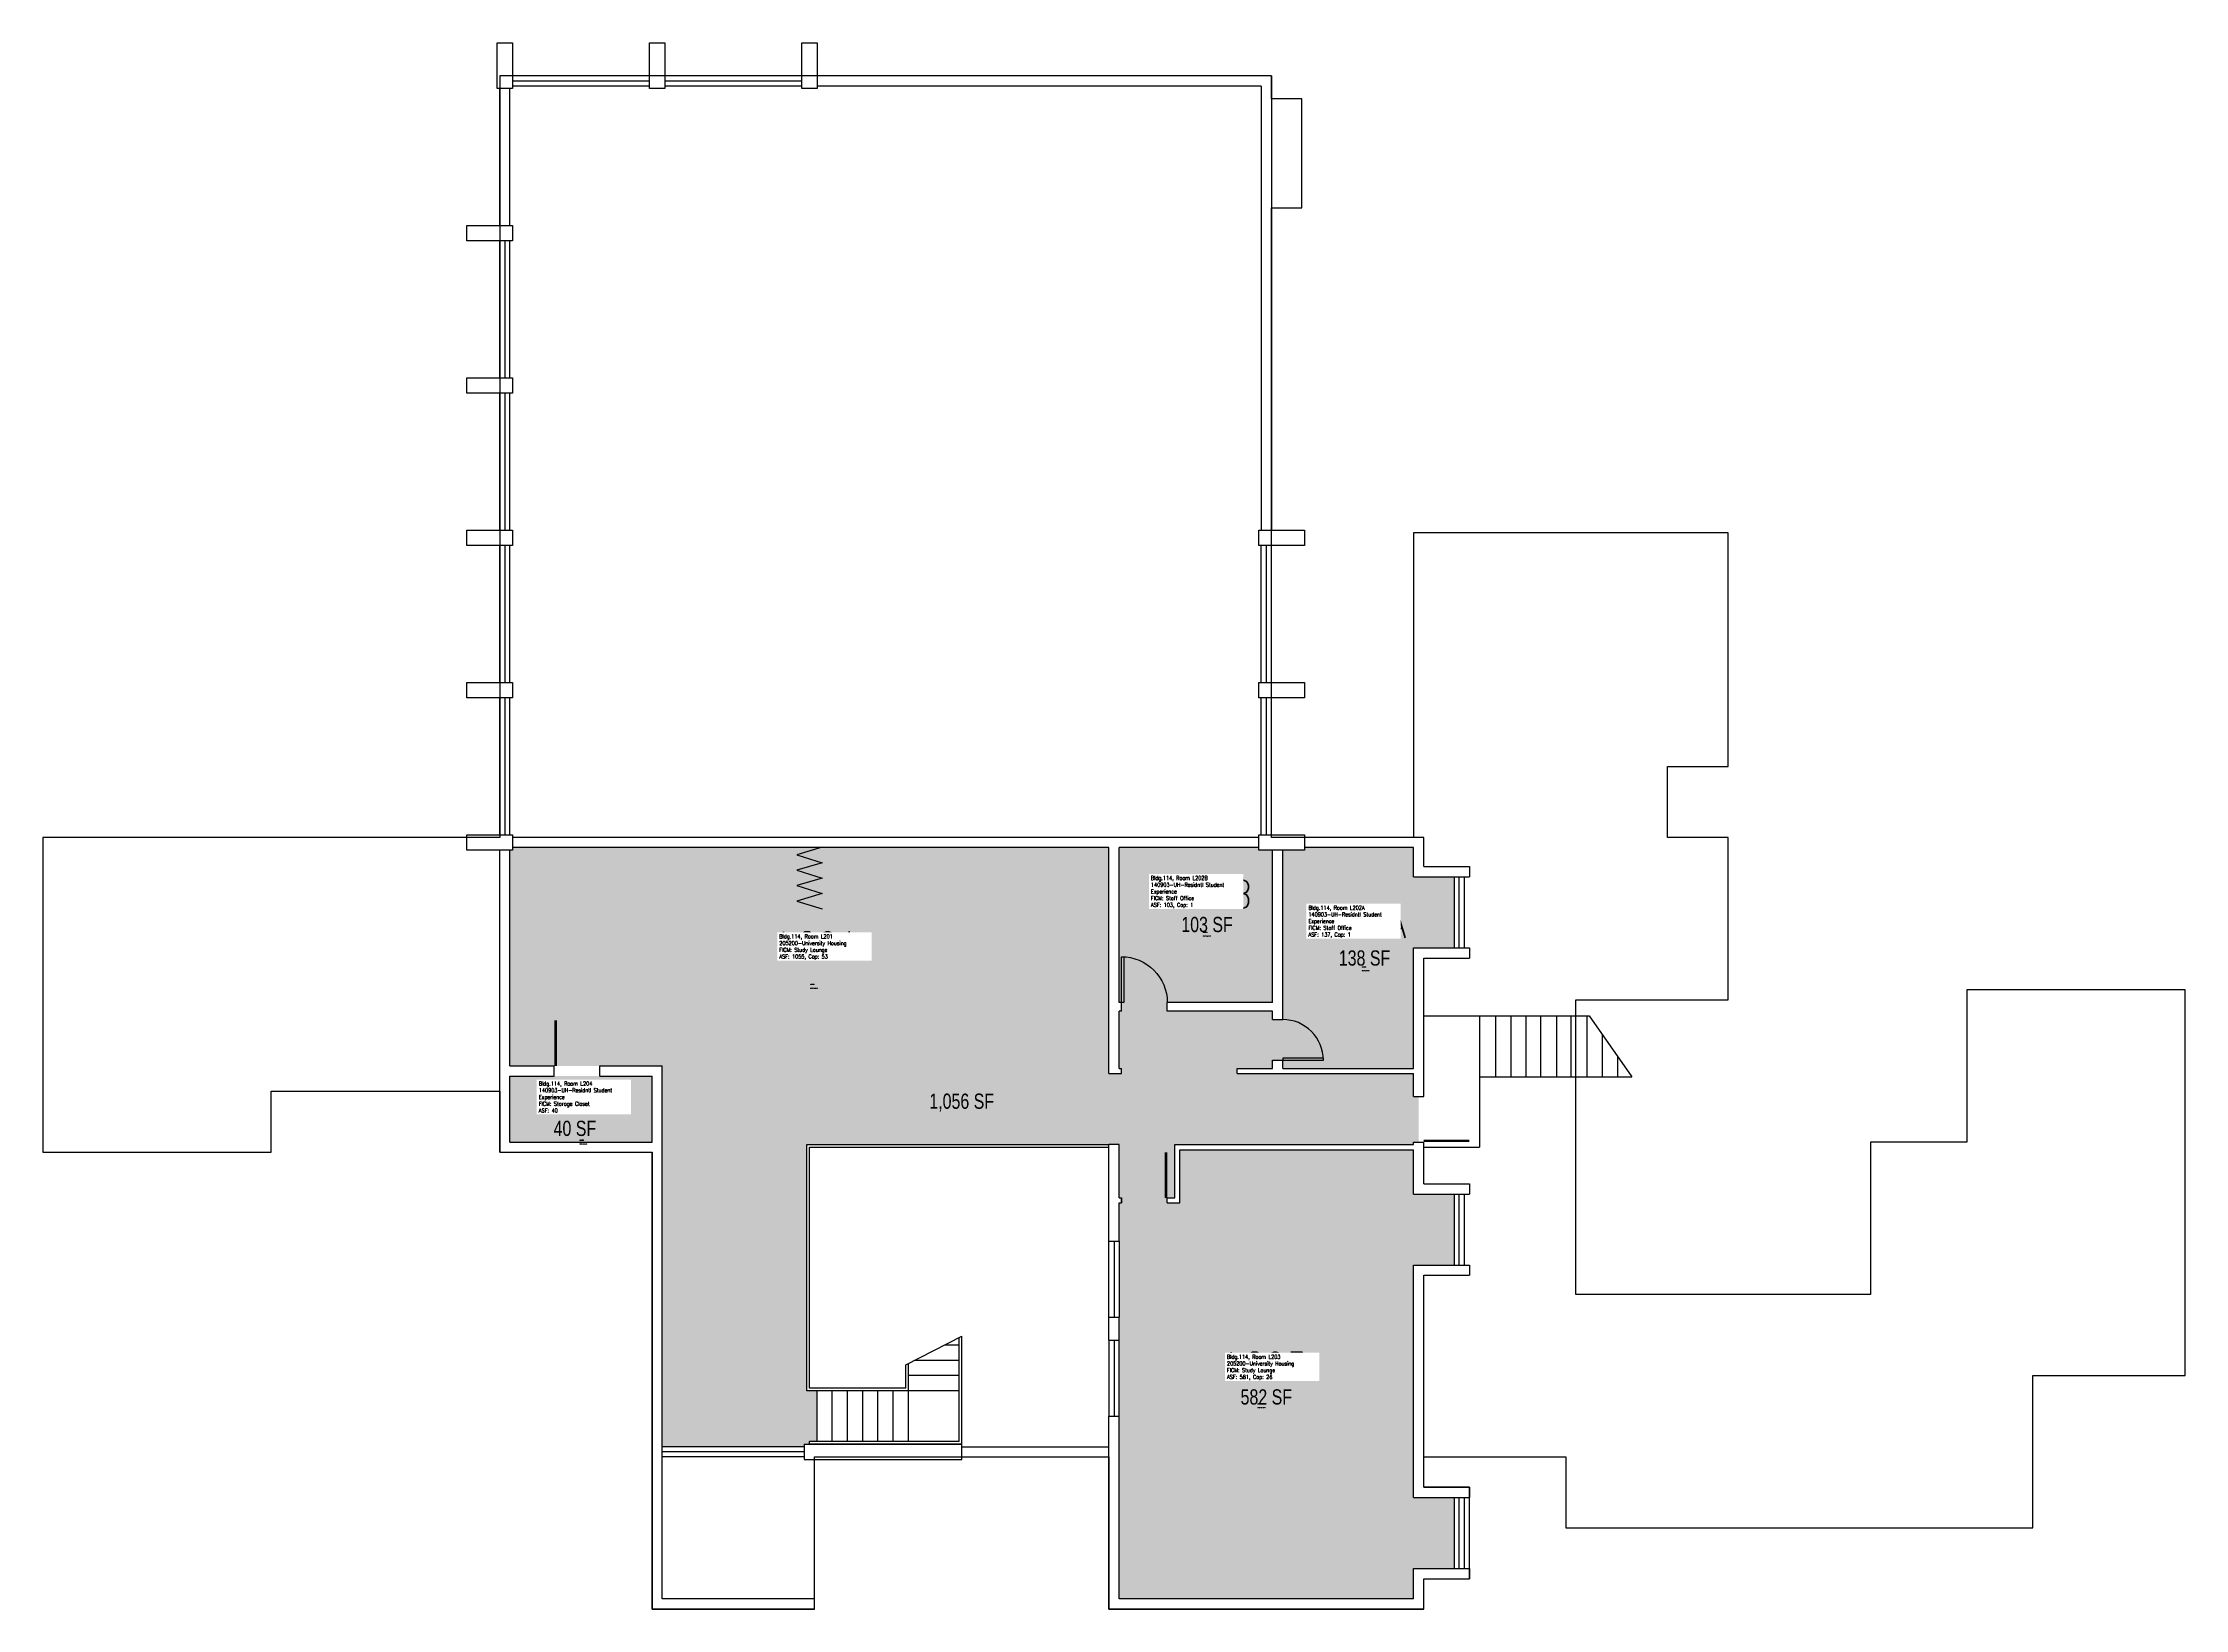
# Model space of a CAD drawing. Header units: inches. Extents: x 0 to 3716, y 0 to 1570.
# Drawn here: x 2028 to 3716, y 336 to 1570 of the extents above; entities outside this region: 2.
import ezdxf
from ezdxf.enums import TextEntityAlignment as Align

# ---------------------------------------------------------------- set-up
doc = ezdxf.new("R2010")
doc.units = ezdxf.units.IN
doc.header["$LTSCALE"] = 10
doc.header["$MEASUREMENT"] = 0
for name, color, linetype in [('A-COLS', 5, 'CONTINUOUS'), ('A-DOOR', 2, 'CONTINUOUS'), ('A-FLOR', 3, 'CONTINUOUS'), ('A-GLAZ', 1, 'CONTINUOUS'), ('A-GLAZ-SILL', 2, 'CONTINUOUS'), ('A-IDEN-CNUM', 7, 'CONTINUOUS'), ('A-IDEN-RNUM', 7, 'CONTINUOUS'), ('A-IDEN-SNUM', 4, 'CONTINUOUS'), ('A-IDEN-VNUM', 4, 'CONTINUOUS'), ('A-SITE', 3, 'CONTINUOUS'), ('A-WALL', 5, 'CONTINUOUS'), ('AREA-TEXT', 3, 'CONTINUOUS'), ('Rooms-Category-Color', 7, 'CONTINUOUS'), ('Rooms-College-Color', 7, 'CONTINUOUS'), ('Rooms-Department-Color', 7, 'CONTINUOUS'), ('Rooms-Division-Color', 7, 'CONTINUOUS'), ('Rooms-Information', 7, 'CONTINUOUS')]:
    doc.layers.add(name, color=color, linetype=linetype)
doc.styles.add('AREA', font='arial.ttf', dxfattribs={"width": 0.75, "height": 24})
doc.styles.add('ROOMSNUMBER', font='txt.shx', dxfattribs={"height": 0.03})
doc.styles.add('ROOMVNUMBER', font='simplex.shx', dxfattribs={"width": 0.85})

# ---------------------------------------------------------------- blocks, each defined once
blk = doc.blocks.new('*U1')
at = {"layer": 'A-DOOR'}
h = blk.add_hatch(color=256, dxfattribs=at)
h.dxf.hatch_style = 1
h.paths.add_polyline_path([(4.5, 36), (6.2, 36), (6.2, 0), (4.5, 0)])
blk.add_lwpolyline([(4.5, 36), (6.2, 36), (6.2, 0), (4.5, 0), (4.5, 36, -0.414214), (40.5, 0)], format="xyb", dxfattribs=at)
blk = doc.blocks.new('*U2')
at = {"layer": 'A-DOOR'}
h = blk.add_hatch(color=256, dxfattribs=at)
h.dxf.hatch_style = 1
h.paths.add_polyline_path([(0, -32), (1.5, -32), (1.5, 0), (0, 0)])
blk.add_lwpolyline([(0, -32), (1.5, -32), (1.5, 0), (0, 0), (0, -32, 0.414214), (32, 0)], format="xyb", dxfattribs=at)

msp = doc.modelspace()

# ---------------------------------------------------------------- hatches: boundary and pattern name
at = {"layer": 'Rooms-Category-Color', "true_color": 0x728ef3}
for points in [[(2876, 702), (2630, 702), (2630, 508), (2638, 508), (2638, 468), (2632, 468), (2632, 466), (2628, 466), (2628, 464), (2516, 464), (2516, 764), (2396, 764), (2396, 934), (2398, 934), (2398, 936), (2868, 936), (2868, 758), (2878, 758), (2878, 762), (2876, 762), (2876, 807), (2878, 807), (2878, 810.5), (2914, 810.5), (2914, 807), (2997, 807), (2997, 800.5), (3001, 800.5), (3001, 768.5), (2997, 768.5), (2997, 762), (2969, 762), (2969, 758), (3108, 758), (3108, 740), (3112, 740), (3112, 704), (3108, 704), (3108, 702), (2920, 702), (2920, 660), (2914, 660), (2914, 658), (2878, 658), (2878, 660), (2876, 660)], [(2396, 704), (2508, 704), (2508, 756), (2396, 756)], [(2876, 344), (3108, 344), (3108, 368), (3140, 368), (3140, 423.7), (3108, 423.7), (3108, 607), (3140, 607), (3140, 663), (3108, 663), (3108, 698), (2924, 698), (2924, 656), (2914, 656), (2914, 658), (2878, 658), (2878, 656), (2876, 656)]]:
    msp.add_hatch(color=171, dxfattribs=at).paths.add_polyline_path(points)
at = {"layer": 'Rooms-Category-Color', "true_color": 0xfa9ba3}
for points in [[(2876, 814), (2878, 814), (2878, 810.5), (2914, 810.5), (2914, 814), (2997, 814), (2997, 934), (2986, 934), (2986, 936), (2876, 936)], [(3005, 762), (3005, 768.5), (3001, 768.5), (3001, 800.5), (3005, 800.5), (3005, 934), (3022, 934), (3022, 936), (3108, 936), (3108, 913), (3140, 913), (3140, 857), (3108, 857), (3108, 762)]]:
    msp.add_hatch(color=241, dxfattribs=at).paths.add_polyline_path(points)
at = {"layer": 'Rooms-College-Color', "true_color": 0xadadad}
for points in [[(2876, 702), (2630, 702), (2630, 508), (2638, 508), (2638, 468), (2632, 468), (2632, 466), (2628, 466), (2628, 464), (2516, 464), (2516, 764), (2396, 764), (2396, 934), (2398, 934), (2398, 936), (2868, 936), (2868, 758), (2878, 758), (2878, 762), (2876, 762), (2876, 807), (2878, 807), (2878, 810.5), (2914, 810.5), (2914, 807), (2997, 807), (2997, 800.5), (3001, 800.5), (3001, 768.5), (2997, 768.5), (2997, 762), (2969, 762), (2969, 758), (3108, 758), (3108, 740), (3112, 740), (3112, 704), (3108, 704), (3108, 702), (2920, 702), (2920, 660), (2914, 660), (2914, 658), (2878, 658), (2878, 660), (2876, 660)], [(2876, 814), (2878, 814), (2878, 810.5), (2914, 810.5), (2914, 814), (2997, 814), (2997, 934), (2986, 934), (2986, 936), (2876, 936)], [(3005, 762), (3005, 768.5), (3001, 768.5), (3001, 800.5), (3005, 800.5), (3005, 934), (3022, 934), (3022, 936), (3108, 936), (3108, 913), (3140, 913), (3140, 857), (3108, 857), (3108, 762)], [(2396, 704), (2508, 704), (2508, 756), (2396, 756)], [(2876, 344), (3108, 344), (3108, 368), (3140, 368), (3140, 423.7), (3108, 423.7), (3108, 607), (3140, 607), (3140, 663), (3108, 663), (3108, 698), (2924, 698), (2924, 656), (2914, 656), (2914, 658), (2878, 658), (2878, 656), (2876, 656)]]:
    msp.add_hatch(color=253, dxfattribs=at).paths.add_polyline_path(points)
at = {"layer": 'Rooms-Department-Color', "true_color": 0x604aed}
for points in [[(2876, 702), (2630, 702), (2630, 508), (2638, 508), (2638, 468), (2632, 468), (2632, 466), (2628, 466), (2628, 464), (2516, 464), (2516, 764), (2396, 764), (2396, 934), (2398, 934), (2398, 936), (2868, 936), (2868, 758), (2878, 758), (2878, 762), (2876, 762), (2876, 807), (2878, 807), (2878, 810.5), (2914, 810.5), (2914, 807), (2997, 807), (2997, 800.5), (3001, 800.5), (3001, 768.5), (2997, 768.5), (2997, 762), (2969, 762), (2969, 758), (3108, 758), (3108, 740), (3112, 740), (3112, 704), (3108, 704), (3108, 702), (2920, 702), (2920, 660), (2914, 660), (2914, 658), (2878, 658), (2878, 660), (2876, 660)], [(2876, 814), (2878, 814), (2878, 810.5), (2914, 810.5), (2914, 814), (2997, 814), (2997, 934), (2986, 934), (2986, 936), (2876, 936)], [(3005, 762), (3005, 768.5), (3001, 768.5), (3001, 800.5), (3005, 800.5), (3005, 934), (3022, 934), (3022, 936), (3108, 936), (3108, 913), (3140, 913), (3140, 857), (3108, 857), (3108, 762)], [(2396, 704), (2508, 704), (2508, 756), (2396, 756)], [(2876, 344), (3108, 344), (3108, 368), (3140, 368), (3140, 423.7), (3108, 423.7), (3108, 607), (3140, 607), (3140, 663), (3108, 663), (3108, 698), (2924, 698), (2924, 656), (2914, 656), (2914, 658), (2878, 658), (2878, 656), (2876, 656)]]:
    msp.add_hatch(color=173, dxfattribs=at).paths.add_polyline_path(points)
at = {"layer": 'Rooms-Division-Color', "true_color": 0x604aed}
for points in [[(2876, 702), (2630, 702), (2630, 508), (2638, 508), (2638, 468), (2632, 468), (2632, 466), (2628, 466), (2628, 464), (2516, 464), (2516, 764), (2396, 764), (2396, 934), (2398, 934), (2398, 936), (2868, 936), (2868, 758), (2878, 758), (2878, 762), (2876, 762), (2876, 807), (2878, 807), (2878, 810.5), (2914, 810.5), (2914, 807), (2997, 807), (2997, 800.5), (3001, 800.5), (3001, 768.5), (2997, 768.5), (2997, 762), (2969, 762), (2969, 758), (3108, 758), (3108, 740), (3112, 740), (3112, 704), (3108, 704), (3108, 702), (2920, 702), (2920, 660), (2914, 660), (2914, 658), (2878, 658), (2878, 660), (2876, 660)], [(2876, 814), (2878, 814), (2878, 810.5), (2914, 810.5), (2914, 814), (2997, 814), (2997, 934), (2986, 934), (2986, 936), (2876, 936)], [(3005, 762), (3005, 768.5), (3001, 768.5), (3001, 800.5), (3005, 800.5), (3005, 934), (3022, 934), (3022, 936), (3108, 936), (3108, 913), (3140, 913), (3140, 857), (3108, 857), (3108, 762)], [(2396, 704), (2508, 704), (2508, 756), (2396, 756)], [(2876, 344), (3108, 344), (3108, 368), (3140, 368), (3140, 423.7), (3108, 423.7), (3108, 607), (3140, 607), (3140, 663), (3108, 663), (3108, 698), (2924, 698), (2924, 656), (2914, 656), (2914, 658), (2878, 658), (2878, 656), (2876, 656)]]:
    msp.add_hatch(color=173, dxfattribs=at).paths.add_polyline_path(points)

# ---------------------------------------------------------------- linework, layer by layer
at = {"layer": 'A-COLS'}
for p, q in [((2398, 1534), (2386, 1534)), ((2518, 1534), (2506, 1534)), ((2638, 1534), (2626, 1534)), ((2398, 1426), (2398, 1414)), ((2398, 1306), (2398, 1294)), ((2398, 1186), (2398, 1174)), ((2986, 1174), (2986, 1186)), ((2398, 1066), (2398, 1054)), ((2986, 1054), (2986, 1066)), ((2398, 946), (2398, 934)), ((2986, 934), (2986, 946))]:
    msp.add_line(p, q, dxfattribs=at)
for points in [[(2386, 1534), (2386, 1570), (2398, 1570), (2398, 1534)], [(2506, 1534), (2506, 1570), (2518, 1570), (2518, 1534)], [(2626, 1534), (2626, 1570), (2638, 1570), (2638, 1534)], [(2398, 1414), (2362, 1414), (2362, 1426), (2398, 1426)], [(2398, 1294), (2362, 1294), (2362, 1306), (2398, 1306)], [(2398, 1174), (2362, 1174), (2362, 1186), (2398, 1186)], [(2986, 1186), (3022, 1186), (3022, 1174), (2986, 1174)], [(2398, 1054), (2362, 1054), (2362, 1066), (2398, 1066)], [(2986, 1066), (3022, 1066), (3022, 1054), (2986, 1054)], [(2398, 934), (2362, 934), (2362, 946), (2398, 946)], [(2986, 946), (3022, 946), (3022, 934), (2986, 934)]]:
    msp.add_lwpolyline(points, close=True, dxfattribs=at)
at = {"layer": 'A-DOOR'}
for points in [[(2432, 764, 2, 2, 0), (2432, 800, 0, 0, -0.414214), (2467, 764, 0, 0, -0.814237)], [(3116, 705, 2, 2, 0), (3152, 705, 0, 0, 0.414214), (3116, 740, 0, 0, 0.814237)], [(2913, 660, 2, 2, 0), (2913, 696, 0, 0, 0.414214), (2878, 660, 0, 0, 0.814237)]]:
    msp.add_lwpolyline(points, format="xyseb", dxfattribs=at)
at = {"layer": 'A-FLOR'}
for p, q in [((2708, 528.4, 0), (2752, 551, 0)), ((2750, 544), (2738.4, 544)), ((2750, 468), (2750, 549.9)), ((2752, 466), (2752, 551)), ((2708, 510), (2708, 528.4)), ((2710, 508), (2710, 529.4)), ((2750, 532), (2715, 532)), ((2638, 468), (2638, 508)), ((2650, 468), (2650, 508)), ((2662, 468), (2662, 508)), ((2674, 468), (2674, 508)), ((2686, 468), (2686, 508)), ((2698, 468), (2698, 508)), ((2750, 520), (2710, 520)), ((2710, 468), (2710, 508)), ((2750, 508), (2710, 508)), ((2750, 468), (2632, 468)), ((2632, 466), (2632, 468)), ((2752, 466), (2632, 466))]:
    msp.add_line(p, q, dxfattribs=at)
for points in [[(2642, 936.2), (2622, 930.2), (2642, 924.1), (2622, 918.1), (2642, 912), (2622, 906), (2642, 899.9), (2622, 893.9), (2642, 887.8)], [(2710, 508), (2630, 508), (2630, 702), (2868, 702)], [(2708, 510), (2632, 510), (2632, 700), (2868, 700)]]:
    msp.add_lwpolyline(points, dxfattribs=at)
at = {"layer": 'A-GLAZ'}
for p, q in [((2398, 1540), (2506, 1540)), ((2518, 1540), (2626, 1540)), ((2392, 1414), (2392, 1306)), ((2392, 1294), (2392, 1186)), ((2392, 1174), (2392, 1066)), ((2992, 1174), (2992, 1066)), ((2392, 1054), (2392, 946)), ((2992, 1054), (2992, 946)), ((3144, 857), (3144, 913)), ((3144, 607), (3144, 663)), ((2872, 626), (2872, 566)), ((2872, 548), (2872, 488)), ((2628, 460), (2516, 460)), ((3144, 368), (3144, 424))]:
    msp.add_line(p, q, dxfattribs=at)
at = {"layer": 'A-GLAZ-SILL'}
for p, q in [((2506, 1544), (2398, 1544)), ((2626, 1544), (2518, 1544)), ((2506, 1536), (2398, 1536)), ((2626, 1536), (2518, 1536)), ((2388, 1306), (2388, 1414)), ((2396, 1306), (2396, 1414)), ((2388, 1186), (2388, 1294)), ((2396, 1186), (2396, 1294)), ((2388, 1066), (2388, 1174)), ((2396, 1066), (2396, 1174)), ((2988, 1066), (2988, 1174)), ((2996, 1066), (2996, 1174)), ((2388, 946), (2388, 1054)), ((2396, 946), (2396, 1054)), ((2988, 946), (2988, 1054)), ((2996, 946), (2996, 1054)), ((3140, 913), (3140, 857)), ((3148, 913), (3148, 857)), ((3140, 663), (3140, 607)), ((3148, 663), (3148, 607)), ((2868, 566), (2868, 626)), ((2876, 626), (2876, 566)), ((2868, 548), (2868, 488)), ((2876, 488), (2876, 548)), ((2628, 464), (2516, 464)), ((2628, 456), (2516, 456)), ((2752, 464), (2868, 464)), ((2752, 456), (2868, 456)), ((3140, 424), (3140, 368)), ((3148, 424), (3148, 368))]:
    msp.add_line(p, q, dxfattribs=at)
at = {"layer": 'A-SITE'}
for p, q in [((3116.6, 803.5, 0), (3160.6, 803.5, 0)), ((3160, 803.5), (3160, 748)), ((3160, 796), (3160, 700)), ((3160.6, 803.5, 0), (3246.3, 803.5, 0)), ((3172.6, 803.5, 0), (3172.6, 755.5, 0)), ((3184.6, 803.5, 0), (3184.6, 755.5, 0)), ((3196.6, 803.5, 0), (3196.6, 755.5, 0)), ((3208, 803.5, 0), (3208, 755.5, 0)), ((3220.6, 803.5, 0), (3220.6, 755.5, 0)), ((3232, 803.5, 0), (3232, 755.5, 0)), ((3244.6, 803.5, 0), (3244.6, 755.5, 0)), ((3246.3, 803.5, 0), (3280.1, 755.5, 0)), ((3256.6, 788.8, 0), (3256.6, 755.5, 0)), ((3268.6, 771.8, 0), (3268.6, 755.5, 0)), ((3160.6, 755.5, 0), (3280.1, 755.5, 0)), ((3116, 700), (3160, 700))]:
    msp.add_line(p, q, dxfattribs=at)
msp.add_lwpolyline([(2996, 1544), (2388, 1544), (2388, 944), (2028, 944), (2028, 708), (2028, 696), (2208, 696), (2208, 744), (2388, 744), (2388, 696), (2508, 696), (2508, 336), (2636, 336), (2636, 456), (2868, 456), (2868, 336), (3116, 336), (3116, 360), (3152, 360), (3152, 432), (3116, 432), (3116, 456), (3228, 456), (3228, 400), (3596, 400), (3596, 520), (3716, 520), (3716, 824), (3544, 824), (3544, 704), (3468, 704), (3468, 584), (3236, 584), (3236, 816), (3356, 816), (3356, 944), (3308, 944), (3308, 1000), (3356, 1000), (3356, 1184), (3108, 1184), (3108, 944), (2996, 944), (2996, 1440), (3020, 1440), (3020, 1526), (2996, 1526)], close=True, dxfattribs=at)
at = {"layer": 'A-WALL'}
for p, q in [((2996, 1544), (2638, 1544)), ((2996, 1544), (2996, 1186)), ((2388, 1426), (2388, 1534)), ((2396, 1426), (2396, 1534)), ((2988, 1536), (2638, 1536)), ((2988, 1536), (2988, 1186)), ((2388, 696), (2388, 934)), ((2396, 764), (2396, 934)), ((2986, 944), (2398, 944)), ((2868, 936), (2398, 936)), ((2868, 758), (2868, 936)), ((2986, 936), (2876, 936)), ((2876, 814), (2876, 936)), ((2997, 814), (2997, 934)), ((3005, 800.5), (3005, 934)), ((3116, 944), (3022, 944)), ((3108, 936), (3022, 936)), ((3108, 913), (3108, 936)), ((3116, 921), (3116, 944)), ((3108, 913), (3152, 913)), ((3116, 921), (3152, 921)), ((3152, 921), (3152, 913)), ((3108, 857), (3152, 857)), ((3108, 762), (3108, 857)), ((3116, 849), (3152, 849)), ((3116, 740), (3116, 849)), ((3152, 857), (3152, 849)), ((2878, 814), (2876, 814)), ((2878, 807), (2878, 814)), ((2997, 814), (2914, 814)), ((2914, 807), (2914, 814)), ((2876, 762), (2876, 807)), ((2878, 807), (2876, 807)), ((2997, 807), (2914, 807)), ((2997, 800.5), (2997, 807)), ((2997, 800.5), (3005, 800.5)), ((2396, 764), (2431, 764)), ((2431, 756), (2431, 764)), ((2431, 756), (2431, 764)), ((2467, 756), (2467, 764)), ((2467, 764), (2516, 764)), ((2516, 344), (2516, 764)), ((2876, 762), (2878, 762)), ((2878, 758), (2878, 762)), ((2969, 762), (2997, 762)), ((2969, 758), (2969, 762)), ((2997, 762), (2997, 768.5)), ((2997, 768.5), (3005, 768.5)), ((3005, 762), (3005, 768.5)), ((3005, 762), (3108, 762)), ((2396, 704), (2396, 756)), ((2396, 756), (2431, 756)), ((2467, 756), (2508, 756)), ((2508, 704), (2508, 756)), ((2868, 758), (2878, 758)), ((2969, 758), (3108, 758)), ((3108, 740), (3108, 758)), ((3108, 740), (3116, 740)), ((2388, 696), (2508, 696)), ((2396, 704), (2508, 704)), ((2508, 336), (2508, 696)), ((2876, 702), (2868, 702)), ((2868, 626), (2868, 702)), ((2876, 660), (2876, 702)), ((2920, 702), (3108, 702)), ((2920, 660), (2920, 702)), ((2924, 698), (3108, 698)), ((2924, 656), (2924, 698)), ((3108, 702), (3108, 704)), ((3108, 704), (3116, 704)), ((3108, 663), (3108, 698)), ((3116, 671), (3116, 704)), ((2876, 660), (2878, 660)), ((2878, 660), (2878, 656)), ((2878, 656), (2878, 660)), ((2914, 656), (2914, 660)), ((2914, 660), (2920, 660)), ((3108, 663), (3152, 663)), ((3116, 671), (3152, 671)), ((3152, 671), (3152, 663)), ((2876, 656), (2878, 656)), ((2876, 626), (2876, 656)), ((2914, 656), (2924, 656)), ((2868, 626), (2876, 626)), ((3108, 424), (3108, 607)), ((3108, 607), (3152, 607)), ((3116, 432), (3116, 599)), ((3116, 599), (3152, 599)), ((3152, 607), (3152, 599)), ((2868, 566), (2876, 566)), ((2868, 548), (2868, 566)), ((2876, 548), (2876, 566)), ((2868, 548), (2876, 548)), ((2868, 464), (2868, 488)), ((2868, 488), (2876, 488)), ((2876, 344), (2876, 488)), ((2628, 466), (2752, 466)), ((2628, 466), (2628, 454)), ((2752, 454), (2752, 466)), ((2868, 336), (2868, 464)), ((2628, 454), (2752, 454)), ((3108, 424), (3152, 424)), ((3116, 432), (3152, 432)), ((3152, 432), (3152, 424)), ((3108, 344), (3108, 368)), ((3108, 368), (3152, 368)), ((3116, 336), (3116, 360)), ((3116, 360), (3152, 360)), ((3152, 368), (3152, 360)), ((2636, 344), (2516, 344)), ((2636, 336), (2636, 344)), ((3108, 344), (2876, 344)), ((2636, 336), (2508, 336)), ((3116, 336), (2868, 336)), ((0, 0), (1, 0)), ((0, 0), (1, 0))]:
    msp.add_line(p, q, dxfattribs=at)

# ---------------------------------------------------------------- block references
at = {"layer": 'A-DOOR'}
msp.add_blockref('*U1', (2873.5, 814), dxfattribs=at)
at = {"layer": 'A-DOOR', "rotation": 90}
msp.add_blockref('*U2', (3005, 768.5), dxfattribs=at)

# ---------------------------------------------------------------- texts
at = {"layer": 'A-IDEN-CNUM', "style": 'ROOMSNUMBER'}
for s, p in [('CAD #114-0_L202-0B', (2942.3, 866.1, 0)), ('CAD #114-0_L202-0A', (3067.5, 838.8, 0)), ('CAD #114-0_L201-XX', (2632.8, 825, 0)), ('CAD #114-0_L204-00', (2451, 702.3, 0)), ('CAD #114-0_L203-00', (2985.4, 494.6, 0))]:
    msp.add_text(s, height=0.36, dxfattribs=at).set_placement(p)
at = {"layer": 'A-IDEN-RNUM', "style": 'ROOMSNUMBER'}
for s, p in [('L202-B0', (2942.3, 869.1, 0)), ('L201-00', (2632.8, 828, 0)), ('L202-A0', (3067.5, 841.8, 0)), ('L204-00', (2451, 705.3, 0)), ('L203-00', (2985.4, 497.6, 0))]:
    msp.add_text(s, height=0.36, dxfattribs=at).set_placement(p)
at = {"layer": 'A-IDEN-SNUM', "style": 'ROOMSNUMBER'}
for s, p in [('1140L202B0', (2942.3, 869.1, 0)), ('1140L20100', (2632.8, 828, 0)), ('1140L202A0', (3067.5, 841.8, 0)), ('1140L20400', (2451, 705.3, 0)), ('1140L20300', (2985.4, 497.6, 0))]:
    msp.add_text(s, height=0.36, dxfattribs=at).set_placement(p)
at = {"layer": 'A-IDEN-VNUM', "style": 'ROOMVNUMBER', "width": 0.85}
for s, p in [('L202B', (2901.1, 888.2, 0)), ('L202A', (3025.2, 864.8, 0)), ('L201', (2608.3, 847.5, 0)), ('L204', (2418.8, 727.3, 0)), ('L203', (2961, 516.3, 0))]:
    msp.add_text(s, height=22.24, dxfattribs=at).set_placement(p)
at = {"layer": 'AREA-TEXT', "style": 'AREA', "width": 0.75}
for s, p in [('103 SF', (2945.3, 875.4)), ('138 SF', (3069.4, 849)), ('1,056 SF', (2752, 736.2)), ('40 SF', (2447.2, 714.8)), ('582 SF', (2992, 503.2))]:
    msp.add_text(s, height=12, dxfattribs=at).set_placement(p, align=Align.MIDDLE_CENTER)

# ---------------------------------------------------------------- next in the draw order: texts
at = {"layer": 'Rooms-Information', "width": 71.16, "attachment_point": 7, "style": 'ROOMVNUMBER', "bg_fill": 3, "box_fill_scale": 1.5, "bg_fill_color": 256, "bg_fill_true_color": 13158600, "bg_fill_transparency": 0}
for s, insert, char_height in [('Bldg.114, Room L202B^M^J140903-UH-Residntl Student Experience^M^JFICM: Staff Office^M^JASF: 103, Cap: 1', (2901.1, 888.2, 0), 3.1768), ('Bldg.114, Room L202A^M^J140903-UH-Residntl Student Experience^M^JFICM: Staff Office^M^JASF: 137, Cap: 1', (3025.2, 864.8, 0), 3.1768), ('Bldg.114, Room L201^M^J205200-University Housing^M^JFICM: Study Lounge^M^JASF: 1055, Cap: 53', (2608.3, 847.5, 0), 3.177), ('Bldg.114, Room L204^M^J140903-UH-Residntl Student Experience^M^JFICM: Storage Closet^M^JASF: 40', (2418.8, 727.3, 0), 3.177), ('Bldg.114, Room L203^M^J205200-University Housing^M^JFICM: Study Lounge^M^JASF: 581, Cap: 26', (2961, 516.3, 0), 3.177)]:
    msp.add_mtext(s, dxfattribs=dict(at, insert=insert, char_height=char_height))

doc.saveas('drawing.dxf')
